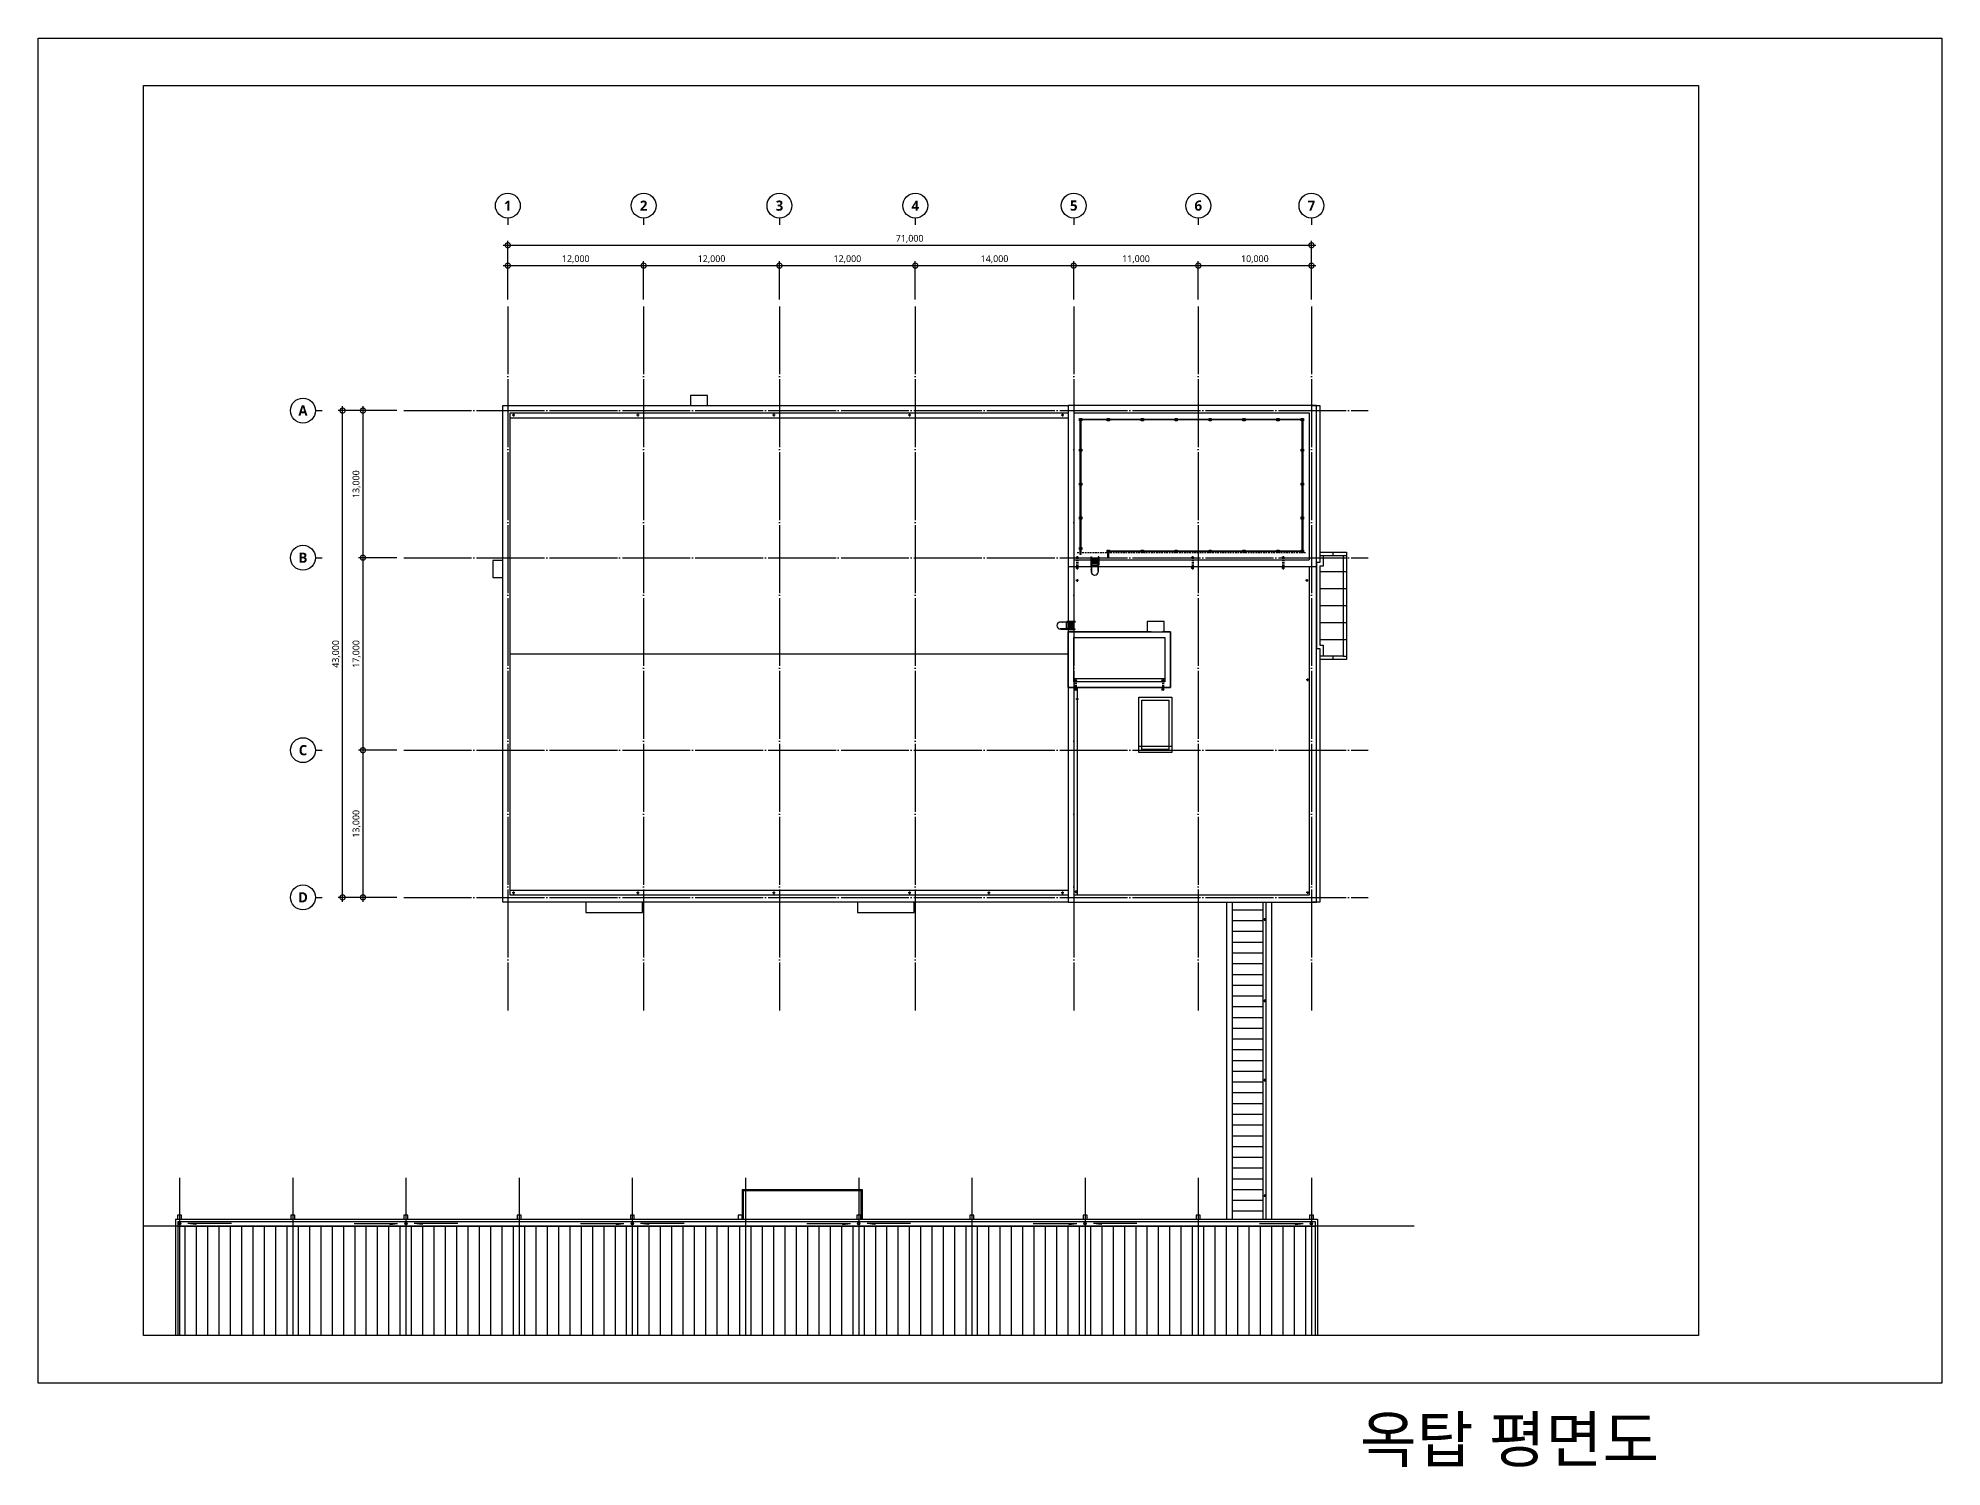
# Model space of a CAD drawing. Header units: millimetres. Extents: x -168200 to 672800, y -7409 to 118800.
# Drawn here: x 504600 to 672800, y -7409 to 118800 of the extents above; entities that cross this region are included whole.
import ezdxf
from ezdxf.enums import TextEntityAlignment as Align
from ezdxf.xclip import XClip

# ---------------------------------------------------------------- set-up
doc = ezdxf.new("R2010")
doc.units = ezdxf.units.MM
doc.header["$LTSCALE"] = 200
doc.header["$XCLIPFRAME"] = 0
for name, pattern in [('CEN', [62, 60, -1, 0, -1]), ('CEN-GAUN', [32.2, 30, -1, 0.2, -1]), ('CENTER', [50.8, 31.75, -6.35, 6.35, -6.35]), ('HIDD', [1.05, 0.6, -0.45]), ('HIDDEN', [0.375, 0.25, -0.125]), ('XR01-B21-EA-1-P$0$HID', [2.3, 1.5, -0.8])]:
    doc.linetypes.add(name, pattern=pattern)
doc.layers.get('DEFPOINTS').update_dxf_attribs({"color": 137})
for name, color, linetype in [('1 BA', 9, 'Continuous'), ('1 CEN', 15, 'CEN-GAUN'), ('WALL-D', 3, 'Continuous'), ('입면선', 252, 'Continuous'), ('중심선', 252, 'CENTER')]:
    doc.layers.add(name, color=color, linetype=linetype)
doc.styles.add('$0$스타일1', font='malgun.ttf')
doc.styles.get("Standard").update_dxf_attribs({"font": 'malgun.ttf'})
doc.styles.add('style2', font='', dxfattribs={"height": 30})
doc.styles.add('스타일2', font='malgunbd.ttf')
doc.styles.get('style2').set_extended_font_data('DotumChe')
doc.dimstyles.new('CJA', dxfattribs={"dimscale": 300, "dimtxt": 2.7, "dimasz": 1, "dimexe": 2, "dimexo": 3, "dimgap": 1, "dimtad": 1, "dimdec": 0, "dimzin": 1, "dimdsep": 46, "dimlunit": 6, "dimtxsty": '$0$스타일1', "dimblk": 'CJDOT', "dimcen": 0.09, "dimdle": 1, "dimclrd": 256, "dimclre": 256, "dimclrt": 3, "dimadec": 0, "dimazin": 0, "dimtfac": 1, "dimtdec": 0, "dimtix": 1, "dimtmove": 2, "dimatfit": 3, "dimldrblk": 'CJDOT', "dimfxl": 1, "dimtolj": 1, "dimtzin": 1, "dimarcsym": 0})
doc.dimstyles.new('ISO-25', dxfattribs={"dimtxt": 2.5, "dimasz": 2.5, "dimexe": 1.25, "dimexo": 0.625, "dimtad": 1, "dimtxsty": 'Standard', "dimcen": 2.5, "dimadec": 0, "dimazin": 0, "dimtfac": 1, "dimtmove": 0, "dimatfit": 3, "dimfxl": 1, "dimarcsym": 0})

msp = doc.modelspace()

# ---------------------------------------------------------------- texts
at = {"layer": '1 BA', "style": '스타일2'}
for s, p in [('1', (546100, 104000)), ('2', (558100, 104000)), ('3', (570100, 104000)), ('4', (582100, 104000)), ('5', (596100, 104000)), ('6', (607100, 104000)), ('7', (617100, 104000)), ('A', (528000, 85900)), ('B', (528000, 72900)), ('C', (528000, 55900)), ('D', (528000, 42900))]:
    msp.add_text(s, height=900, dxfattribs=at).set_placement(p, align=Align.MIDDLE)
at = {"layer": 'DEFPOINTS'}
msp.add_text('옥탑 평면도', height=4000, dxfattribs=at).set_placement((634599.2, -4983.1), align=Align.MIDDLE_CENTER)

# ---------------------------------------------------------------- blocks, each defined once
blk = doc.blocks.new('sheet-line')
at = {"layer": 'DEFPOINTS'}
blk.add_lwpolyline([(168200, -356400), (0, -356400), (0, -237600), (168200, -237600)], close=True, dxfattribs=at)
blk = doc.blocks.new('_DotSmall')
at = {"color": 0, "linetype": 'ByBlock', "const_width": 0.5}
blk.add_lwpolyline([(-0.0625, 0, 1), (0.0625, 0, 1)], format="xyb", close=True, dxfattribs=at)
blk = doc.blocks.new('*D38')
at = {"layer": '1 BA', "lineweight": -2, "transparency": 16777216}
for p, q in [((536300, 85900), (531100, 85900)), ((536300, 42900), (531100, 42900))]:
    blk.add_line(p, q, dxfattribs=at)
at = {"layer": '1 BA', "transparency": 16777216}
blk.add_line((531500, 42500), (531500, 86300), dxfattribs=at)
at = {"layer": 'DEFPOINTS', "color": 0, "transparency": 16777216}
for p in [(531500, 85900), (536900, 85900), (536900, 42900)]:
    blk.add_point(p, dxfattribs=at)
at = {"layer": '1 BA', "transparency": 16777216, "xscale": 900, "yscale": 900, "zscale": 900}
for p, rotation in [((531500, 85900), 90), ((531500, 42900), 270)]:
    blk.add_blockref('_DotSmall', p, dxfattribs=dict(at, rotation=rotation))
at = {"layer": '1 BA', "color": 0, "transparency": 16777216, "insert": (530940, 64400), "char_height": 600, "attachment_point": 5, "rotation": 90, "style": '$0$스타일1'}
blk.add_mtext('\\A1;43,000', dxfattribs=at)
blk = doc.blocks.new('CJDOT')
blk.add_line((-2, 0), (2, 0))
at = {"const_width": 0.5}
blk.add_lwpolyline([(-0.25, 0, 1), (0.25, 0, 1)], format="xyb", close=True, dxfattribs=at)
blk = doc.blocks.new('*D37')
at = {"layer": '1 BA', "lineweight": -2, "transparency": 16777216}
for p, q in [((536300, 85900), (532900, 85900)), ((536300, 72900), (532900, 72900))]:
    blk.add_line(p, q, dxfattribs=at)
at = {"layer": '1 BA', "transparency": 16777216}
blk.add_line((533300, 86300), (533300, 72500), dxfattribs=at)
at = {"layer": 'DEFPOINTS', "color": 0, "transparency": 16777216}
for p in [(536900, 85900), (533300, 72900), (536900, 72900)]:
    blk.add_point(p, dxfattribs=at)
at = {"layer": '1 BA', "transparency": 16777216, "xscale": 900, "yscale": 900, "zscale": 900}
for p, rotation in [((533300, 85900), 90), ((533300, 72900), 270)]:
    blk.add_blockref('_DotSmall', p, dxfattribs=dict(at, rotation=rotation))
at = {"layer": '1 BA', "color": 0, "transparency": 16777216, "insert": (532738, 79400), "char_height": 600, "attachment_point": 5, "rotation": 90, "style": '$0$스타일1'}
blk.add_mtext('\\A1;13,000', dxfattribs=at)
blk = doc.blocks.new('*D39')
at = {"layer": '1 BA', "lineweight": -2, "transparency": 16777216}
for p, q in [((536300, 72900), (532900, 72900)), ((536300, 55900), (532900, 55900))]:
    blk.add_line(p, q, dxfattribs=at)
at = {"layer": '1 BA', "transparency": 16777216}
blk.add_line((533300, 73300), (533300, 55500), dxfattribs=at)
at = {"layer": 'DEFPOINTS', "color": 0, "transparency": 16777216}
for p in [(536900, 72900), (533300, 55900), (536900, 55900)]:
    blk.add_point(p, dxfattribs=at)
at = {"layer": '1 BA', "transparency": 16777216, "xscale": 900, "yscale": 900, "zscale": 900}
for p, rotation in [((533300, 72900), 90), ((533300, 55900), 270)]:
    blk.add_blockref('_DotSmall', p, dxfattribs=dict(at, rotation=rotation))
at = {"layer": '1 BA', "color": 0, "transparency": 16777216, "insert": (532738, 64400), "char_height": 600, "attachment_point": 5, "rotation": 90, "style": '$0$스타일1'}
blk.add_mtext('\\A1;17,000', dxfattribs=at)
blk = doc.blocks.new('*D40')
at = {"layer": '1 BA', "lineweight": -2, "transparency": 16777216}
for p, q in [((536300, 55900), (532900, 55900)), ((536300, 42900), (532900, 42900))]:
    blk.add_line(p, q, dxfattribs=at)
at = {"layer": '1 BA', "transparency": 16777216}
blk.add_line((533300, 56300), (533300, 42500), dxfattribs=at)
at = {"layer": 'DEFPOINTS', "color": 0, "transparency": 16777216}
for p in [(536900, 55900), (533300, 42900), (536900, 42900)]:
    blk.add_point(p, dxfattribs=at)
at = {"layer": '1 BA', "transparency": 16777216, "xscale": 900, "yscale": 900, "zscale": 900}
for p, rotation in [((533300, 55900), 90), ((533300, 42900), 270)]:
    blk.add_blockref('_DotSmall', p, dxfattribs=dict(at, rotation=rotation))
at = {"layer": '1 BA', "color": 0, "transparency": 16777216, "insert": (532738, 49400), "char_height": 600, "attachment_point": 5, "rotation": 90, "style": '$0$스타일1'}
blk.add_mtext('\\A1;13,000', dxfattribs=at)
blk = doc.blocks.new('*D42')
at = {"layer": '1 BA', "transparency": 16777216}
blk.add_line((545700, 100500), (617500, 100500), dxfattribs=at)
at = {"layer": '1 BA', "lineweight": -2, "transparency": 16777216}
for p, q in [((546100, 95700), (546100, 100900)), ((617100, 95700), (617100, 100900))]:
    blk.add_line(p, q, dxfattribs=at)
at = {"layer": 'DEFPOINTS', "color": 0, "transparency": 16777216}
for p in [(617100, 100500), (546100, 95100), (617100, 95100)]:
    blk.add_point(p, dxfattribs=at)
at = {"layer": '1 BA', "transparency": 16777216, "xscale": 900, "yscale": 900, "zscale": 900, "rotation": 180}
blk.add_blockref('_DotSmall', (546100, 100500), dxfattribs=at)
at = {"layer": '1 BA', "transparency": 16777216, "xscale": 900, "yscale": 900, "zscale": 900}
blk.add_blockref('_DotSmall', (617100, 100500), dxfattribs=at)
at = {"layer": '1 BA', "color": 0, "transparency": 16777216, "insert": (581600, 101062), "char_height": 600, "attachment_point": 5, "style": '$0$스타일1'}
blk.add_mtext('\\A1;71,000', dxfattribs=at)
blk = doc.blocks.new('*D41')
at = {"layer": '1 BA', "transparency": 16777216}
blk.add_line((606700, 98700), (617500, 98700), dxfattribs=at)
at = {"layer": '1 BA', "lineweight": -2, "transparency": 16777216}
for p, q in [((607100, 95700), (607100, 99100)), ((617100, 95700), (617100, 99100))]:
    blk.add_line(p, q, dxfattribs=at)
at = {"layer": 'DEFPOINTS', "color": 0, "transparency": 16777216}
for p in [(617100, 98700), (607100, 95100), (617100, 95100)]:
    blk.add_point(p, dxfattribs=at)
at = {"layer": '1 BA', "transparency": 16777216, "xscale": 900, "yscale": 900, "zscale": 900, "rotation": 180}
blk.add_blockref('_DotSmall', (607100, 98700), dxfattribs=at)
at = {"layer": '1 BA', "transparency": 16777216, "xscale": 900, "yscale": 900, "zscale": 900}
blk.add_blockref('_DotSmall', (617100, 98700), dxfattribs=at)
at = {"layer": '1 BA', "color": 0, "transparency": 16777216, "insert": (612100, 99262), "char_height": 600, "attachment_point": 5, "style": '$0$스타일1'}
blk.add_mtext('\\A1;10,000', dxfattribs=at)
blk = doc.blocks.new('*D44')
at = {"layer": '1 BA', "transparency": 16777216}
blk.add_line((595700, 98700), (607500, 98700), dxfattribs=at)
at = {"layer": '1 BA', "lineweight": -2, "transparency": 16777216}
for p, q in [((596100, 95700), (596100, 99100)), ((607100, 95700), (607100, 99100))]:
    blk.add_line(p, q, dxfattribs=at)
at = {"layer": 'DEFPOINTS', "color": 0, "transparency": 16777216}
for p in [(607100, 98700), (596100, 95100), (607100, 95100)]:
    blk.add_point(p, dxfattribs=at)
at = {"layer": '1 BA', "transparency": 16777216, "xscale": 900, "yscale": 900, "zscale": 900, "rotation": 180}
blk.add_blockref('_DotSmall', (596100, 98700), dxfattribs=at)
at = {"layer": '1 BA', "transparency": 16777216, "xscale": 900, "yscale": 900, "zscale": 900}
blk.add_blockref('_DotSmall', (607100, 98700), dxfattribs=at)
at = {"layer": '1 BA', "color": 0, "transparency": 16777216, "insert": (601600, 99262), "char_height": 600, "attachment_point": 5, "style": '$0$스타일1'}
blk.add_mtext('\\A1;11,000', dxfattribs=at)
blk = doc.blocks.new('*D43')
at = {"layer": '1 BA', "transparency": 16777216}
blk.add_line((581700, 98700), (596500, 98700), dxfattribs=at)
at = {"layer": '1 BA', "lineweight": -2, "transparency": 16777216}
for p, q in [((582100, 95700), (582100, 99100)), ((596100, 95700), (596100, 99100))]:
    blk.add_line(p, q, dxfattribs=at)
at = {"layer": 'DEFPOINTS', "color": 0, "transparency": 16777216}
for p in [(596100, 98700), (582100, 95100), (596100, 95100)]:
    blk.add_point(p, dxfattribs=at)
at = {"layer": '1 BA', "transparency": 16777216, "xscale": 900, "yscale": 900, "zscale": 900, "rotation": 180}
blk.add_blockref('_DotSmall', (582100, 98700), dxfattribs=at)
at = {"layer": '1 BA', "transparency": 16777216, "xscale": 900, "yscale": 900, "zscale": 900}
blk.add_blockref('_DotSmall', (596100, 98700), dxfattribs=at)
at = {"layer": '1 BA', "color": 0, "transparency": 16777216, "insert": (589100, 99262), "char_height": 600, "attachment_point": 5, "style": '$0$스타일1'}
blk.add_mtext('\\A1;14,000', dxfattribs=at)
blk = doc.blocks.new('*D26')
at = {"layer": '1 BA', "transparency": 16777216}
blk.add_line((569700, 98700), (582500, 98700), dxfattribs=at)
at = {"layer": '1 BA', "lineweight": -2, "transparency": 16777216}
for p, q in [((570100, 95700), (570100, 99100)), ((582100, 95700), (582100, 99100))]:
    blk.add_line(p, q, dxfattribs=at)
at = {"layer": 'DEFPOINTS', "color": 0, "transparency": 16777216}
for p in [(582100, 98700), (570100, 95100), (582100, 95100)]:
    blk.add_point(p, dxfattribs=at)
at = {"layer": '1 BA', "transparency": 16777216, "xscale": 900, "yscale": 900, "zscale": 900, "rotation": 180}
blk.add_blockref('_DotSmall', (570100, 98700), dxfattribs=at)
at = {"layer": '1 BA', "transparency": 16777216, "xscale": 900, "yscale": 900, "zscale": 900}
blk.add_blockref('_DotSmall', (582100, 98700), dxfattribs=at)
at = {"layer": '1 BA', "color": 0, "transparency": 16777216, "insert": (576100, 99262), "char_height": 600, "attachment_point": 5, "style": '$0$스타일1'}
blk.add_mtext('\\A1;12,000', dxfattribs=at)
blk = doc.blocks.new('*D27')
at = {"layer": '1 BA', "transparency": 16777216}
blk.add_line((557700, 98700), (570500, 98700), dxfattribs=at)
at = {"layer": '1 BA', "lineweight": -2, "transparency": 16777216}
for p, q in [((558100, 95700), (558100, 99100)), ((570100, 95700), (570100, 99100))]:
    blk.add_line(p, q, dxfattribs=at)
at = {"layer": 'DEFPOINTS', "color": 0, "transparency": 16777216}
for p in [(570100, 98700), (558100, 95100), (570100, 95100)]:
    blk.add_point(p, dxfattribs=at)
at = {"layer": '1 BA', "transparency": 16777216, "xscale": 900, "yscale": 900, "zscale": 900, "rotation": 180}
blk.add_blockref('_DotSmall', (558100, 98700), dxfattribs=at)
at = {"layer": '1 BA', "transparency": 16777216, "xscale": 900, "yscale": 900, "zscale": 900}
blk.add_blockref('_DotSmall', (570100, 98700), dxfattribs=at)
at = {"layer": '1 BA', "color": 0, "transparency": 16777216, "insert": (564100, 99262), "char_height": 600, "attachment_point": 5, "style": '$0$스타일1'}
blk.add_mtext('\\A1;12,000', dxfattribs=at)
blk = doc.blocks.new('*D34')
at = {"layer": '1 BA', "transparency": 16777216}
blk.add_line((545700, 98700), (558500, 98700), dxfattribs=at)
at = {"layer": '1 BA', "lineweight": -2, "transparency": 16777216}
for p, q in [((546100, 95700), (546100, 99100)), ((558100, 95700), (558100, 99100))]:
    blk.add_line(p, q, dxfattribs=at)
at = {"layer": 'DEFPOINTS', "color": 0, "transparency": 16777216}
for p in [(558100, 98700), (546100, 95100), (558100, 95100)]:
    blk.add_point(p, dxfattribs=at)
at = {"layer": '1 BA', "transparency": 16777216, "xscale": 900, "yscale": 900, "zscale": 900, "rotation": 180}
blk.add_blockref('_DotSmall', (546100, 98700), dxfattribs=at)
at = {"layer": '1 BA', "transparency": 16777216, "xscale": 900, "yscale": 900, "zscale": 900}
blk.add_blockref('_DotSmall', (558100, 98700), dxfattribs=at)
at = {"layer": '1 BA', "color": 0, "transparency": 16777216, "insert": (552100, 99262), "char_height": 600, "attachment_point": 5, "style": '$0$스타일1'}
blk.add_mtext('\\A1;12,000', dxfattribs=at)
blk = doc.blocks.new('I-Center 지붕 평면도')
at = {"layer": '입면선', "ltscale": 200}
for p, q in [((-50300, 3200), (-50300, 570)), ((-50300, 3200), (-39700, 3200)), ((-50200, 3100), (-50200, 570)), ((-50200, 3100), (-39800, 3100)), ((-39800, 3100), (-39800, 570)), ((-39700, 3200), (-39700, 570)), ((-100350, 570), (-100350, -60700)), ((-100350, 570), (540, 570)), ((-100150, 370), (340, 370)), ((-100150, 370), (-100150, -60500)), ((-95418, 205), (-99264, 205)), ((-98572, 105), (-99264, 205)), ((-98572, 205), (-98572, 105)), ((-84582, 205), (-80736, 205)), ((-81428, 205), (-81428, 105)), ((-81428, 105), (-80736, 205)), ((-75418, 205), (-79264, 205)), ((-78572, 105), (-79264, 205)), ((-78572, 205), (-78572, 105)), ((-64582, 205), (-60736, 205)), ((-61428, 205), (-61428, 105)), ((-61428, 105), (-60736, 205)), ((-55418, 205), (-59264, 205)), ((-58572, 105), (-59264, 205)), ((-58572, 205), (-58572, 105)), ((-44582, 205), (-40736, 205)), ((-41428, 205), (-41428, 105)), ((-41428, 105), (-40736, 205)), ((-35418, 205), (-39264, 205)), ((-38572, 105), (-39264, 205)), ((-38572, 205), (-38572, 105)), ((-24582, 205), (-20736, 205)), ((-21428, 205), (-21428, 105)), ((-21428, 105), (-20736, 205)), ((-15418, 205), (-19264, 205)), ((-18572, 105), (-19264, 205)), ((-18572, 205), (-18572, 105)), ((-4582, 205), (-736, 205)), ((-1428, 205), (-1428, 105)), ((-1428, 105), (-736, 205)), ((340, 370), (340, -60500)), ((540, 570), (540, -60700)), ((-100150, -30), (340, -30)), ((-100150, -29700), (340, -29700)), ((-100150, -30300), (340, -30300)), ((-100150, -60100), (340, -60100)), ((-100150, -60500), (340, -60500)), ((-98572, -60235), (-99264, -60335)), ((-95418, -60335), (-99264, -60335)), ((-98572, -60335), (-98572, -60235)), ((-84582, -60335), (-80736, -60335)), ((-81428, -60335), (-81428, -60235)), ((-81428, -60235), (-80736, -60335)), ((-78572, -60235), (-79264, -60335)), ((-75418, -60335), (-79264, -60335)), ((-78572, -60335), (-78572, -60235)), ((-64582, -60335), (-60736, -60335)), ((-61428, -60335), (-61428, -60235)), ((-61428, -60235), (-60736, -60335)), ((-58572, -60235), (-59264, -60335)), ((-55418, -60335), (-59264, -60335)), ((-58572, -60335), (-58572, -60235)), ((-44582, -60335), (-40736, -60335)), ((-41428, -60335), (-41428, -60235)), ((-41428, -60235), (-40736, -60335)), ((-38572, -60235), (-39264, -60335)), ((-35418, -60335), (-39264, -60335)), ((-38572, -60335), (-38572, -60235)), ((-24582, -60335), (-20736, -60335)), ((-21428, -60335), (-21428, -60235)), ((-21428, -60235), (-20736, -60335)), ((-18572, -60235), (-19264, -60335)), ((-15418, -60335), (-19264, -60335)), ((-18572, -60335), (-18572, -60235)), ((-4582, -60335), (-736, -60335)), ((-1428, -60335), (-1428, -60235)), ((-1428, -60235), (-736, -60335)), ((-100350, -60700), (540, -60700))]:
    blk.add_line(p, q, dxfattribs=at)
at = {"layer": '입면선', "ltscale": 20}
for p, q in [((-99500, -29700), (-99500, -30)), ((-98500, -15000), (-98500, -30)), ((-97500, -130), (-97500, -30)), ((-97500, -15000), (-97500, -130)), ((-96500, -130), (-96500, -30)), ((-96500, -15000), (-96500, -130)), ((-95500, -130), (-95500, -30)), ((-95500, -15000), (-95500, -130)), ((-94500, -130), (-94500, -30)), ((-94500, -15000), (-94500, -130)), ((-93500, -130), (-93500, -30)), ((-93500, -15000), (-93500, -130)), ((-92500, -130), (-92500, -30)), ((-92500, -15000), (-92500, -130)), ((-91500, -130), (-91500, -30)), ((-91500, -15000), (-91500, -130)), ((-90500, -130), (-90500, -30)), ((-90500, -15000), (-90500, -130)), ((-89500, -130), (-89500, -30)), ((-89500, -15000), (-89500, -130)), ((-88500, -130), (-88500, -30)), ((-88500, -15000), (-88500, -130)), ((-87500, -130), (-87500, -30)), ((-87500, -15000), (-87500, -130)), ((-86500, -130), (-86500, -30)), ((-86500, -15000), (-86500, -130)), ((-85500, -130), (-85500, -30)), ((-85500, -15000), (-85500, -130)), ((-84500, -130), (-84500, -30)), ((-84500, -15000), (-84500, -130)), ((-83500, -130), (-83500, -30)), ((-83500, -15000), (-83500, -130)), ((-82500, -130), (-82500, -30)), ((-82500, -15000), (-82500, -130)), ((-81500, -130), (-81500, -30)), ((-81500, -15000), (-81500, -130)), ((-80500, -130), (-80500, -30)), ((-80500, -15000), (-80500, -130)), ((-79500, -130), (-79500, -30)), ((-79500, -15000), (-79500, -130)), ((-78500, -130), (-78500, -30)), ((-78500, -15000), (-78500, -130)), ((-77500, -130), (-77500, -30)), ((-77500, -29700), (-77500, -130)), ((-76500, -130), (-76500, -30)), ((-76500, -29700), (-76500, -130)), ((-75500, -130), (-75500, -30)), ((-75500, -29700), (-75500, -130)), ((-74500, -130), (-74500, -30)), ((-74500, -15000), (-74500, -130)), ((-73500, -130), (-73500, -30)), ((-73500, -15000), (-73500, -130)), ((-72500, -130), (-72500, -30)), ((-72500, -15000), (-72500, -130)), ((-71500, -130), (-71500, -30)), ((-71500, -15000), (-71500, -130)), ((-70500, -130), (-70500, -30)), ((-70500, -15000), (-70500, -130)), ((-69500, -130), (-69500, -30)), ((-69500, -15000), (-69500, -130)), ((-68500, -130), (-68500, -30)), ((-68500, -15000), (-68500, -130)), ((-67500, -130), (-67500, -30)), ((-67500, -15000), (-67500, -130)), ((-66500, -130), (-66500, -30)), ((-66500, -15000), (-66500, -130)), ((-65500, -130), (-65500, -30)), ((-65500, -15000), (-65500, -130)), ((-64500, -130), (-64500, -30)), ((-64500, -15000), (-64500, -130)), ((-63500, -130), (-63500, -30)), ((-63500, -15000), (-63500, -130)), ((-62500, -130), (-62500, -30)), ((-62500, -15000), (-62500, -130)), ((-61500, -130), (-61500, -30)), ((-61500, -15000), (-61500, -130)), ((-60500, -130), (-60500, -30)), ((-60500, -15000), (-60500, -130)), ((-59500, -130), (-59500, -30)), ((-59500, -15000), (-59500, -130)), ((-58500, -130), (-58500, -30)), ((-58500, -15000), (-58500, -130)), ((-57500, -130), (-57500, -30)), ((-57500, -15000), (-57500, -130)), ((-56500, -130), (-56500, -30)), ((-56500, -15000), (-56500, -130)), ((-55500, -130), (-55500, -30)), ((-55500, -15000), (-55500, -130)), ((-54500, -130), (-54500, -30)), ((-54500, -15000), (-54500, -130)), ((-53500, -130), (-53500, -30)), ((-53500, -15000), (-53500, -130)), ((-52500, -130), (-52500, -30)), ((-52500, -15000), (-52500, -130)), ((-51500, -130), (-51500, -30)), ((-51500, -15000), (-51500, -130)), ((-50500, -130), (-50500, -30)), ((-50500, -15000), (-50500, -130)), ((-49500, -130), (-49500, -30)), ((-49500, -15000), (-49500, -130)), ((-48500, -130), (-48500, -30)), ((-48500, -15000), (-48500, -130)), ((-47500, -130), (-47500, -30)), ((-47500, -15000), (-47500, -130)), ((-46500, -130), (-46500, -30)), ((-46500, -15000), (-46500, -130)), ((-45500, -130), (-45500, -30)), ((-45500, -15000), (-45500, -130)), ((-44500, -130), (-44500, -30)), ((-44500, -15000), (-44500, -130)), ((-43500, -130), (-43500, -30)), ((-43500, -15000), (-43500, -130)), ((-42500, -130), (-42500, -30)), ((-42500, -15000), (-42500, -130)), ((-41500, -130), (-41500, -30)), ((-41500, -15000), (-41500, -130)), ((-40500, -130), (-40500, -30)), ((-40500, -15000), (-40500, -130)), ((-39500, -130), (-39500, -30)), ((-39500, -15000), (-39500, -130)), ((-38500, -130), (-38500, -30)), ((-38500, -15000), (-38500, -130)), ((-37500, -130), (-37500, -30)), ((-37500, -15000), (-37500, -130)), ((-36500, -130), (-36500, -30)), ((-36500, -15000), (-36500, -130)), ((-35500, -130), (-35500, -30)), ((-35500, -15000), (-35500, -130)), ((-34500, -130), (-34500, -30)), ((-34500, -15000), (-34500, -130)), ((-33500, -130), (-33500, -30)), ((-33500, -15000), (-33500, -130)), ((-32500, -130), (-32500, -30)), ((-32500, -15000), (-32500, -130)), ((-31500, -130), (-31500, -30)), ((-31500, -15000), (-31500, -130)), ((-30500, -130), (-30500, -30)), ((-30500, -15000), (-30500, -130)), ((-29500, -130), (-29500, -30)), ((-29500, -15000), (-29500, -130)), ((-28500, -130), (-28500, -30)), ((-28500, -15000), (-28500, -130)), ((-27500, -130), (-27500, -30)), ((-27500, -15000), (-27500, -130)), ((-26500, -130), (-26500, -30)), ((-26500, -15000), (-26500, -130)), ((-25500, -130), (-25500, -30)), ((-25500, -15000), (-25500, -130)), ((-24500, -130), (-24500, -30)), ((-24500, -15000), (-24500, -130)), ((-23500, -130), (-23500, -30)), ((-23500, -29700), (-23500, -130)), ((-22500, -130), (-22500, -30)), ((-22500, -29700), (-22500, -130)), ((-21500, -130), (-21500, -30)), ((-21500, -15000), (-21500, -130)), ((-20500, -130), (-20500, -30)), ((-20500, -15000), (-20500, -130)), ((-19500, -130), (-19500, -30)), ((-19500, -15000), (-19500, -130)), ((-18500, -130), (-18500, -30)), ((-18500, -15000), (-18500, -130)), ((-17500, -130), (-17500, -30)), ((-17500, -15000), (-17500, -130)), ((-16500, -130), (-16500, -30)), ((-16500, -15000), (-16500, -130)), ((-15500, -130), (-15500, -30)), ((-15500, -15000), (-15500, -130)), ((-14500, -130), (-14500, -30)), ((-14500, -15000), (-14500, -130)), ((-13500, -130), (-13500, -30)), ((-13500, -15000), (-13500, -130)), ((-12500, -130), (-12500, -30)), ((-12500, -15000), (-12500, -130)), ((-11500, -130), (-11500, -30)), ((-11500, -15000), (-11500, -130)), ((-10500, -130), (-10500, -30)), ((-10500, -15000), (-10500, -130)), ((-9500, -130), (-9500, -30)), ((-9500, -15000), (-9500, -130)), ((-8500, -130), (-8500, -30)), ((-8500, -15000), (-8500, -130)), ((-7500, -130), (-7500, -30)), ((-7500, -15000), (-7500, -130)), ((-6500, -130), (-6500, -30)), ((-6500, -15000), (-6500, -130)), ((-5500, -130), (-5500, -30)), ((-5500, -15000), (-5500, -130)), ((-4500, -130), (-4500, -30)), ((-4500, -15000), (-4500, -130)), ((-3500, -130), (-3500, -30)), ((-3500, -15000), (-3500, -130)), ((-2500, -130), (-2500, -30)), ((-2500, -15000), (-2500, -130)), ((-1500, -130), (-1500, -30)), ((-1500, -15000), (-1500, -130)), ((-500, -130), (-500, -30)), ((-500, -15000), (-500, -130)), ((-98500, -29700), (-98500, -15000)), ((-97500, -29700), (-97500, -15000)), ((-96500, -29700), (-96500, -15000)), ((-95500, -29700), (-95500, -15000)), ((-94500, -29700), (-94500, -15000)), ((-93500, -29700), (-93500, -15000)), ((-92500, -29700), (-92500, -15000)), ((-91500, -29700), (-91500, -15000)), ((-90500, -29700), (-90500, -15000)), ((-89500, -29700), (-89500, -15000)), ((-88500, -29700), (-88500, -15000)), ((-87500, -29700), (-87500, -15000)), ((-86500, -29700), (-86500, -15000)), ((-85500, -29700), (-85500, -15000)), ((-84500, -29700), (-84500, -15000)), ((-83500, -29700), (-83500, -15000)), ((-82500, -29700), (-82500, -15000)), ((-81500, -29700), (-81500, -15000)), ((-80500, -29700), (-80500, -15000)), ((-79500, -29700), (-79500, -15000)), ((-78500, -29700), (-78500, -15000)), ((-74500, -29700), (-74500, -15000)), ((-73500, -29700), (-73500, -15000)), ((-72500, -29700), (-72500, -15000)), ((-71500, -29700), (-71500, -15000)), ((-70500, -29700), (-70500, -15000)), ((-69500, -29700), (-69500, -15000)), ((-68500, -29700), (-68500, -15000)), ((-67500, -29700), (-67500, -15000)), ((-66500, -29700), (-66500, -15000)), ((-65500, -29700), (-65500, -15000)), ((-64500, -29700), (-64500, -15000)), ((-63500, -29700), (-63500, -15000)), ((-62500, -29700), (-62500, -15000)), ((-61500, -29700), (-61500, -15000)), ((-60500, -29700), (-60500, -15000)), ((-59500, -29700), (-59500, -15000)), ((-58500, -29700), (-58500, -15000)), ((-57500, -29700), (-57500, -15000)), ((-56500, -29700), (-56500, -15000)), ((-55500, -29700), (-55500, -15000)), ((-54500, -29700), (-54500, -15000)), ((-53500, -29700), (-53500, -15000)), ((-52500, -29700), (-52500, -15000)), ((-51500, -29700), (-51500, -15000)), ((-50500, -29700), (-50500, -15000)), ((-49500, -29700), (-49500, -15000)), ((-48500, -29700), (-48500, -15000)), ((-47500, -19602), (-47500, -15000)), ((-46500, -19602), (-46500, -15000)), ((-45500, -19602), (-45500, -15000)), ((-44500, -19602), (-44500, -15000)), ((-43500, -19602), (-43500, -15000)), ((-42500, -19602), (-42500, -15000)), ((-41500, -19602), (-41500, -15000)), ((-40500, -19602), (-40500, -15000)), ((-39500, -19602), (-39500, -15000)), ((-38500, -19602), (-38500, -15000)), ((-37500, -19602), (-37500, -15000)), ((-36500, -19602), (-36500, -15000)), ((-35500, -19602), (-35500, -15000)), ((-34500, -29700), (-34500, -15000)), ((-33500, -29700), (-33500, -15000)), ((-32500, -29700), (-32500, -15000)), ((-31500, -29700), (-31500, -15000)), ((-30500, -29700), (-30500, -15000)), ((-29500, -29700), (-29500, -15000)), ((-28500, -29700), (-28500, -15000)), ((-27500, -29700), (-27500, -15000)), ((-26500, -29700), (-26500, -15000)), ((-25500, -29700), (-25500, -15000)), ((-24500, -29700), (-24500, -15000)), ((-21500, -29700), (-21500, -15000)), ((-20500, -29700), (-20500, -15000)), ((-19500, -29700), (-19500, -15000)), ((-18500, -29700), (-18500, -15000)), ((-17500, -29700), (-17500, -15000)), ((-16500, -29700), (-16500, -15000)), ((-15500, -29700), (-15500, -15000)), ((-14500, -29700), (-14500, -15000)), ((-13500, -29700), (-13500, -15000)), ((-12500, -29700), (-12500, -15000)), ((-11500, -29700), (-11500, -15000)), ((-10500, -29700), (-10500, -15000)), ((-9500, -29700), (-9500, -15000)), ((-8500, -29700), (-8500, -15000)), ((-7500, -29700), (-7500, -15000)), ((-6500, -29700), (-6500, -15000)), ((-5500, -29700), (-5500, -15000)), ((-4500, -29700), (-4500, -15000)), ((-3500, -29700), (-3500, -15000)), ((-2500, -29700), (-2500, -15000)), ((-1500, -29700), (-1500, -15000)), ((-500, -29700), (-500, -15000)), ((-47500, -29700), (-47500, -21322)), ((-46500, -29700), (-46500, -21322)), ((-45500, -29700), (-45500, -21322)), ((-44500, -29700), (-44500, -21322)), ((-43500, -29700), (-43500, -21322)), ((-42500, -29700), (-42500, -21322)), ((-41500, -29700), (-41500, -21322)), ((-40500, -29700), (-40500, -21322)), ((-39500, -29700), (-39500, -21322)), ((-38500, -29700), (-38500, -21322)), ((-37500, -29700), (-37500, -21322)), ((-36500, -29700), (-36500, -21322)), ((-35500, -29700), (-35500, -21322)), ((-99500, -60100), (-99500, -30300)), ((-98500, -45000), (-98500, -30300)), ((-97500, -45000), (-97500, -30300)), ((-96500, -45000), (-96500, -30300)), ((-95500, -45000), (-95500, -30300)), ((-94500, -45000), (-94500, -30300)), ((-93500, -45000), (-93500, -30300)), ((-92500, -45000), (-92500, -30300)), ((-91500, -45000), (-91500, -30300)), ((-90500, -45000), (-90500, -30300)), ((-89500, -45000), (-89500, -30300)), ((-88500, -45000), (-88500, -30300)), ((-87500, -45000), (-87500, -30300)), ((-86500, -45000), (-86500, -30300)), ((-85500, -45000), (-85500, -30300)), ((-84500, -45000), (-84500, -30300)), ((-83500, -45000), (-83500, -30300)), ((-82500, -45000), (-82500, -30300)), ((-81500, -45000), (-81500, -30300)), ((-80500, -45000), (-80500, -30300)), ((-79500, -45000), (-79500, -30300)), ((-78500, -45000), (-78500, -30300)), ((-77500, -39756), (-77500, -30300)), ((-76500, -39756), (-76500, -30300)), ((-75500, -45000), (-75500, -30300)), ((-74500, -45000), (-74500, -30300)), ((-73500, -45000), (-73500, -30300)), ((-72500, -45000), (-72500, -30300)), ((-71500, -45000), (-71500, -30300)), ((-70500, -45000), (-70500, -30300)), ((-69500, -45000), (-69500, -30300)), ((-68500, -45000), (-68500, -30300)), ((-67500, -45000), (-67500, -30300)), ((-66500, -45000), (-66500, -30300)), ((-65500, -45000), (-65500, -30300)), ((-64500, -45000), (-64500, -30300)), ((-63500, -45000), (-63500, -30300)), ((-62500, -45000), (-62500, -30300)), ((-61500, -45000), (-61500, -30300)), ((-60500, -45000), (-60500, -30300)), ((-59500, -45000), (-59500, -30300)), ((-58500, -45000), (-58500, -30300)), ((-57500, -45000), (-57500, -30300)), ((-56500, -45000), (-56500, -30300)), ((-55500, -45000), (-55500, -30300)), ((-54500, -45000), (-54500, -30300)), ((-53500, -45000), (-53500, -30300)), ((-52500, -33741), (-52500, -30300)), ((-51500, -33741), (-51500, -30300)), ((-50500, -33741), (-50500, -30300)), ((-49500, -33741), (-49500, -30300)), ((-48500, -33741), (-48500, -30300)), ((-47500, -33741), (-47500, -30300)), ((-46500, -33741), (-46500, -30300)), ((-45500, -33741), (-45500, -30300)), ((-44500, -33741), (-44500, -30300)), ((-43500, -33741), (-43500, -30300)), ((-42500, -33741), (-42500, -30300)), ((-41500, -33741), (-41500, -30300)), ((-40500, -33741), (-40500, -30300)), ((-39500, -45000), (-39500, -30300)), ((-38500, -45000), (-38500, -30300)), ((-37500, -45000), (-37500, -30300)), ((-36500, -45000), (-36500, -30300)), ((-35500, -45000), (-35500, -30300)), ((-34500, -45000), (-34500, -30300)), ((-33500, -45000), (-33500, -30300)), ((-32500, -45000), (-32500, -30300)), ((-31500, -45000), (-31500, -30300)), ((-30500, -45000), (-30500, -30300)), ((-29500, -45000), (-29500, -30300)), ((-28500, -45000), (-28500, -30300)), ((-27500, -45000), (-27500, -30300)), ((-26500, -45000), (-26500, -30300)), ((-25500, -45000), (-25500, -30300)), ((-24500, -45000), (-24500, -30300)), ((-23500, -39756), (-23500, -30300)), ((-22500, -45000), (-22500, -30300)), ((-21500, -45000), (-21500, -30300)), ((-20500, -45000), (-20500, -30300)), ((-19500, -45000), (-19500, -30300)), ((-18500, -45000), (-18500, -30300)), ((-17500, -45000), (-17500, -30300)), ((-16500, -45000), (-16500, -30300)), ((-15500, -45000), (-15500, -30300)), ((-14500, -45000), (-14500, -30300)), ((-13500, -45000), (-13500, -30300)), ((-12500, -45000), (-12500, -30300)), ((-11500, -45000), (-11500, -30300)), ((-10500, -45000), (-10500, -30300)), ((-9500, -45000), (-9500, -30300)), ((-8500, -45000), (-8500, -30300)), ((-7500, -45000), (-7500, -30300)), ((-6500, -45000), (-6500, -30300)), ((-5500, -45000), (-5500, -30300)), ((-4500, -45000), (-4500, -30300)), ((-3500, -45000), (-3500, -30300)), ((-2500, -45000), (-2500, -30300)), ((-1500, -45000), (-1500, -30300)), ((-500, -45000), (-500, -30300)), ((-52500, -45000), (-52500, -36362)), ((-51500, -45000), (-51500, -36362)), ((-50500, -45000), (-50500, -36362)), ((-49500, -45000), (-49500, -36362)), ((-48500, -45000), (-48500, -36362)), ((-47500, -45000), (-47500, -36362)), ((-46500, -45000), (-46500, -36362)), ((-45500, -45000), (-45500, -36362)), ((-44500, -45000), (-44500, -36362)), ((-43500, -45000), (-43500, -36362)), ((-42500, -45000), (-42500, -36362)), ((-41500, -45000), (-41500, -36362)), ((-40500, -45000), (-40500, -36362)), ((-75991, -39974), (-75991, -51907)), ((-22548, -39974), (-22548, -51907)), ((-98500, -60000), (-98500, -45000)), ((-97500, -60000), (-97500, -45000)), ((-96500, -60000), (-96500, -45000)), ((-95500, -60000), (-95500, -45000)), ((-94500, -60000), (-94500, -45000)), ((-93500, -60000), (-93500, -45000)), ((-92500, -60000), (-92500, -45000)), ((-91500, -60000), (-91500, -45000)), ((-90500, -60000), (-90500, -45000)), ((-89500, -60000), (-89500, -45000)), ((-88500, -60000), (-88500, -45000)), ((-87500, -60000), (-87500, -45000)), ((-86500, -60000), (-86500, -45000)), ((-85500, -60000), (-85500, -45000)), ((-84500, -60000), (-84500, -45000)), ((-83500, -60000), (-83500, -45000)), ((-82500, -60000), (-82500, -45000)), ((-81500, -60000), (-81500, -45000)), ((-80500, -60000), (-80500, -45000)), ((-79500, -60000), (-79500, -45000)), ((-78500, -60000), (-78500, -45000)), ((-75500, -50907), (-75500, -45000)), ((-74500, -60000), (-74500, -45000)), ((-73500, -60000), (-73500, -45000)), ((-72500, -60000), (-72500, -45000)), ((-71500, -60000), (-71500, -45000)), ((-70500, -60000), (-70500, -45000)), ((-69500, -60000), (-69500, -45000)), ((-68500, -60000), (-68500, -45000)), ((-67500, -60000), (-67500, -45000)), ((-66500, -60000), (-66500, -45000)), ((-65500, -60000), (-65500, -45000)), ((-64500, -60000), (-64500, -45000)), ((-63500, -60000), (-63500, -45000)), ((-62500, -60000), (-62500, -45000)), ((-61500, -60000), (-61500, -45000)), ((-60500, -60000), (-60500, -45000)), ((-59500, -60000), (-59500, -45000)), ((-58500, -60000), (-58500, -45000)), ((-57500, -60000), (-57500, -45000)), ((-56500, -60000), (-56500, -45000)), ((-55500, -60000), (-55500, -45000)), ((-54500, -60000), (-54500, -45000)), ((-53500, -60000), (-53500, -45000)), ((-52500, -60000), (-52500, -45000)), ((-51500, -60000), (-51500, -45000)), ((-50500, -60000), (-50500, -45000)), ((-49500, -60000), (-49500, -45000)), ((-48500, -60000), (-48500, -45000)), ((-47500, -60000), (-47500, -45000)), ((-46500, -60000), (-46500, -45000)), ((-45500, -60000), (-45500, -45000)), ((-44500, -60000), (-44500, -45000)), ((-43500, -60000), (-43500, -45000)), ((-42500, -60000), (-42500, -45000)), ((-41500, -60000), (-41500, -45000)), ((-40500, -60000), (-40500, -45000)), ((-39500, -60000), (-39500, -45000)), ((-38500, -60000), (-38500, -45000)), ((-37500, -60000), (-37500, -45000)), ((-36500, -60000), (-36500, -45000)), ((-35500, -60000), (-35500, -45000)), ((-34500, -60000), (-34500, -45000)), ((-33500, -60000), (-33500, -45000)), ((-32500, -60000), (-32500, -45000)), ((-31500, -60000), (-31500, -45000)), ((-30500, -60000), (-30500, -45000)), ((-29500, -60000), (-29500, -45000)), ((-28500, -60000), (-28500, -45000)), ((-27500, -60000), (-27500, -45000)), ((-26500, -60000), (-26500, -45000)), ((-25500, -60000), (-25500, -45000)), ((-24500, -60000), (-24500, -45000)), ((-22500, -50907), (-22500, -45000)), ((-21500, -60000), (-21500, -45000)), ((-20500, -60000), (-20500, -45000)), ((-19500, -60000), (-19500, -45000)), ((-18500, -60000), (-18500, -45000)), ((-17500, -60000), (-17500, -45000)), ((-16500, -60000), (-16500, -45000)), ((-15500, -60000), (-15500, -45000)), ((-14500, -60000), (-14500, -45000)), ((-13500, -60000), (-13500, -45000)), ((-12500, -60000), (-12500, -45000)), ((-11500, -60000), (-11500, -45000)), ((-10500, -60000), (-10500, -45000)), ((-9500, -60000), (-9500, -45000)), ((-8500, -60000), (-8500, -45000)), ((-7500, -60000), (-7500, -45000)), ((-6500, -60000), (-6500, -45000)), ((-5500, -60000), (-5500, -45000)), ((-4500, -60000), (-4500, -45000)), ((-3500, -60000), (-3500, -45000)), ((-2500, -60000), (-2500, -45000)), ((-1500, -60000), (-1500, -45000)), ((-500, -60000), (-500, -45000)), ((-77500, -60000), (-77500, -49695)), ((-76500, -60000), (-76500, -49695)), ((-23500, -60000), (-23500, -49695)), ((-75991, -50907), (-76491, -50907)), ((-75991, -51907), (-76491, -50907)), ((-75991, -50907), (-75491, -50907)), ((-75491, -50907), (-75991, -51907)), ((-75500, -60000), (-75500, -50925)), ((-22548, -50907), (-23048, -50907)), ((-22548, -51907), (-23048, -50907)), ((-22548, -50907), (-22048, -50907)), ((-22048, -50907), (-22548, -51907)), ((-22500, -60000), (-22500, -51811)), ((-98500, -60100), (-98500, -60000)), ((-97500, -60100), (-97500, -60000)), ((-96500, -60100), (-96500, -60000)), ((-95500, -60100), (-95500, -60000)), ((-94500, -60100), (-94500, -60000)), ((-93500, -60100), (-93500, -60000)), ((-92500, -60100), (-92500, -60000)), ((-91500, -60100), (-91500, -60000)), ((-90500, -60100), (-90500, -60000)), ((-89500, -60100), (-89500, -60000)), ((-88500, -60100), (-88500, -60000)), ((-87500, -60100), (-87500, -60000)), ((-86500, -60100), (-86500, -60000)), ((-85500, -60100), (-85500, -60000)), ((-84500, -60100), (-84500, -60000)), ((-83500, -60100), (-83500, -60000)), ((-82500, -60100), (-82500, -60000)), ((-81500, -60100), (-81500, -60000)), ((-80500, -60100), (-80500, -60000)), ((-79500, -60100), (-79500, -60000)), ((-78500, -60100), (-78500, -60000)), ((-77500, -60100), (-77500, -60000)), ((-76500, -60100), (-76500, -60000)), ((-75500, -60100), (-75500, -60000)), ((-74500, -60100), (-74500, -60000)), ((-73500, -60100), (-73500, -60000)), ((-72500, -60100), (-72500, -60000)), ((-71500, -60100), (-71500, -60000)), ((-70500, -60100), (-70500, -60000)), ((-69500, -60100), (-69500, -60000)), ((-68500, -60100), (-68500, -60000)), ((-67500, -60100), (-67500, -60000)), ((-66500, -60100), (-66500, -60000)), ((-65500, -60100), (-65500, -60000)), ((-64500, -60100), (-64500, -60000)), ((-63500, -60100), (-63500, -60000)), ((-62500, -60100), (-62500, -60000)), ((-61500, -60100), (-61500, -60000)), ((-60500, -60100), (-60500, -60000)), ((-59500, -60100), (-59500, -60000)), ((-58500, -60100), (-58500, -60000)), ((-57500, -60100), (-57500, -60000)), ((-56500, -60100), (-56500, -60000)), ((-55500, -60100), (-55500, -60000)), ((-54500, -60100), (-54500, -60000)), ((-53500, -60100), (-53500, -60000)), ((-52500, -60100), (-52500, -60000)), ((-51500, -60100), (-51500, -60000)), ((-50500, -60100), (-50500, -60000)), ((-49500, -60100), (-49500, -60000)), ((-48500, -60100), (-48500, -60000)), ((-47500, -60100), (-47500, -60000)), ((-46500, -60100), (-46500, -60000)), ((-45500, -60100), (-45500, -60000)), ((-44500, -60100), (-44500, -60000)), ((-43500, -60100), (-43500, -60000)), ((-42500, -60100), (-42500, -60000)), ((-41500, -60100), (-41500, -60000)), ((-40500, -60100), (-40500, -60000)), ((-39500, -60100), (-39500, -60000)), ((-38500, -60100), (-38500, -60000)), ((-37500, -60100), (-37500, -60000)), ((-36500, -60100), (-36500, -60000)), ((-35500, -60100), (-35500, -60000)), ((-34500, -60100), (-34500, -60000)), ((-33500, -60100), (-33500, -60000)), ((-32500, -60100), (-32500, -60000)), ((-31500, -60100), (-31500, -60000)), ((-30500, -60100), (-30500, -60000)), ((-29500, -60100), (-29500, -60000)), ((-28500, -60100), (-28500, -60000)), ((-27500, -60100), (-27500, -60000)), ((-26500, -60100), (-26500, -60000)), ((-25500, -60100), (-25500, -60000)), ((-24500, -60100), (-24500, -60000)), ((-23500, -60100), (-23500, -60000)), ((-22500, -60100), (-22500, -60000)), ((-21500, -60100), (-21500, -60000)), ((-20500, -60100), (-20500, -60000)), ((-19500, -60100), (-19500, -60000)), ((-18500, -60100), (-18500, -60000)), ((-17500, -60100), (-17500, -60000)), ((-16500, -60100), (-16500, -60000)), ((-15500, -60100), (-15500, -60000)), ((-14500, -60100), (-14500, -60000)), ((-13500, -60100), (-13500, -60000)), ((-12500, -60100), (-12500, -60000)), ((-11500, -60100), (-11500, -60000)), ((-10500, -60100), (-10500, -60000)), ((-9500, -60100), (-9500, -60000)), ((-8500, -60100), (-8500, -60000)), ((-7500, -60100), (-7500, -60000)), ((-6500, -60100), (-6500, -60000)), ((-5500, -60100), (-5500, -60000)), ((-4500, -60100), (-4500, -60000)), ((-3500, -60100), (-3500, -60000)), ((-2500, -60100), (-2500, -60000)), ((-1500, -60100), (-1500, -60000)), ((-500, -60100), (-500, -60000))]:
    blk.add_line(p, q, dxfattribs=at)
at = {"layer": '입면선', "ltscale": 200}
for points in [[(-100175, 570), (-99825, 570), (-99825, 920), (-100175, 920)], [(-90175, 570), (-89825, 570), (-89825, 920), (-90175, 920)], [(-80175, 570), (-79825, 570), (-79825, 920), (-80175, 920)], [(-70175, 570), (-69825, 570), (-69825, 920), (-70175, 920)], [(-60175, 570), (-59825, 570), (-59825, 920), (-60175, 920)], [(-50650, 570), (-50300, 570), (-50300, 920), (-50650, 920)], [(-40175, 570), (-39825, 570), (-39825, 920), (-40175, 920)], [(-30175, 570), (-29825, 570), (-29825, 920), (-30175, 920)], [(-20175, 570), (-19825, 570), (-19825, 920), (-20175, 920)], [(-10175, 570), (-9825, 570), (-9825, 920), (-10175, 920)], [(-175, 570), (175, 570), (175, 920), (-175, 920)], [(-100175, -60700), (-99825, -60700), (-99825, -61050), (-100175, -61050)], [(-90175, -60700), (-89825, -60700), (-89825, -61050), (-90175, -61050)], [(-80175, -60700), (-79825, -60700), (-79825, -61050), (-80175, -61050)], [(-70175, -60700), (-69825, -60700), (-69825, -61050), (-70175, -61050)], [(-60175, -60700), (-59825, -60700), (-59825, -61050), (-60175, -61050)], [(-50175, -60700), (-49825, -60700), (-49825, -61050), (-50175, -61050)], [(-40175, -60700), (-39825, -60700), (-39825, -61050), (-40175, -61050)], [(-30175, -60700), (-29825, -60700), (-29825, -61050), (-30175, -61050)], [(-20175, -60700), (-19825, -60700), (-19825, -61050), (-20175, -61050)], [(-10175, -60700), (-9825, -60700), (-9825, -61050), (-10175, -61050)], [(-175, -60700), (175, -60700), (175, -61050), (-175, -61050)]]:
    blk.add_lwpolyline(points, close=True, dxfattribs=at)
for centre in [(-100000, 170), (-80000, 170), (-60000, 170), (-40000, 170), (-20000, 170), (0, 170), (-100000, -60300), (-80000, -60300), (-60000, -60300), (-40000, -60300), (-20000, -60300), (0, -60300)]:
    blk.add_circle(centre, 100, dxfattribs=at)
at = {"layer": '중심선', "ltscale": 200}
for p, q in [((-100000, 4213), (-100000, -71576)), ((-90000, 4213), (-90000, -71576)), ((-90000, 4213), (-90000, -71576)), ((-80000, 4213), (-80000, -71576)), ((-70000, 4213), (-70000, -71576)), ((-60000, 4213), (-60000, -71576)), ((-50000, 4213), (-50000, -71576)), ((-40000, 4213), (-40000, -71576)), ((-30000, 4213), (-30000, -71576)), ((-20000, 4213), (-20000, -71576)), ((-10000, 4213), (-10000, -71576)), ((0, 4213), (0, -71576)), ((-109508, 0), (9087, 0)), ((-109508, -15000), (9087, -15000)), ((-109508, -30000), (9087, -30000)), ((-109508, -45000), (9087, -45000)), ((-109508, -60000), (9087, -60000))]:
    blk.add_line(p, q, dxfattribs=at)
at = {"layer": '입면선', "color": 6, "ltscale": 20, "attachment_point": 1}
for s, insert, char_height in [('T=75  샌드위치 판넬', (-47642, -19852), 1000), ('T=0.7 후레싱', (-52667, -34116), 1500)]:
    blk.add_mtext(s, dxfattribs=dict(at, insert=insert, char_height=char_height))
at = {"layer": '입면선', "ltscale": 20, "char_height": 1000, "width": 13615.68, "attachment_point": 3, "rotation": 90, "style": 'style2'}
for insert in [(-77437, -40006), (-23995, -40006)]:
    blk.add_mtext('SLOPE : 1 / 10', dxfattribs=dict(at, insert=insert))
at = {"layer": '입면선', "ltscale": 20, "annotation_type": 0, "has_hookline": 1, "hookline_direction": 0}
for points, text_width in [([(-53861, -20052), (-47829, -20052)], 12866), ([(-53941, -30300), (-53941, -34316), (-52855, -34316)], 12001)]:
    blk.add_leader(points, dimstyle='ISO-25', override={"dimscale": 300, "dimgap": 0.625, "dimtad": 0, "dimarcsym": 1}, dxfattribs=dict(at, text_width=text_width))

# ---------------------------------------------------------------- dimensions: what is measured, and where the dimension line sits
at = {"layer": '1 BA'}
dim = msp.add_linear_dim(base=(617100, 100500), p1=(546100, 95100), p2=(617100, 95100), angle=180, dimstyle='CJA', override={"dimscale": 200, "dimtxt": 3, "dimasz": 4.5, "dimtxsty": '$0$스타일1', "dimblk1": 'DotSmall', "dimblk2": 'DotSmall', "dimsah": 1, "dimdle": 2, "dimclrt": 0, "dimldrblk": 'CJDOT', "dimlwd": 65535}, dxfattribs=at)
dim.commit()
dim.dimension.update_dxf_attribs({"geometry": '*D42', "text_midpoint": (581600, 101062), "dimtype": 160})
for base, p1, p2, picture, middle in [((558100, 98700), (546100, 95100), (558100, 95100), '*D34', (552100, 99262)), ((570100, 98700), (558100, 95100), (570100, 95100), '*D27', (564100, 99262)), ((582100, 98700), (570100, 95100), (582100, 95100), '*D26', (576100, 99262)), ((596100, 98700), (582100, 95100), (596100, 95100), '*D43', (589100, 99262)), ((607100, 98700), (596100, 95100), (607100, 95100), '*D44', (601600, 99262)), ((617100, 98700), (607100, 95100), (617100, 95100), '*D41', (612100, 99262))]:
    dim = msp.add_linear_dim(base=base, p1=p1, p2=p2, dimstyle='CJA', override={"dimscale": 200, "dimtxt": 3, "dimasz": 4.5, "dimtxsty": '$0$스타일1', "dimblk1": 'DotSmall', "dimblk2": 'DotSmall', "dimsah": 1, "dimdle": 2, "dimclrt": 0, "dimldrblk": 'CJDOT', "dimlwd": 65535}, dxfattribs=at)
    dim.commit()
    dim.dimension.update_dxf_attribs({"geometry": picture, "text_midpoint": middle})
for base, p1, p2, angle, override, picture, middle in [((531500, 85900), (536900, 42900), (536900, 85900), 270, {"dimscale": 200, "dimtxt": 3, "dimasz": 4.5, "dimtxsty": '$0$스타일1', "dimblk1": 'DotSmall', "dimblk2": 'DotSmall', "dimsah": 1, "dimdle": 2, "dimclrt": 0, "dimldrblk": 'CJDOT', "dimlwd": 65535}, '*D38', (530939.7, 64400)), ((533300, 72900), (536900, 85900), (536900, 72900), 90, {"dimscale": 200, "dimtxt": 3, "dimasz": 4.5, "dimblk1": 'DotSmall', "dimblk2": 'DotSmall', "dimsah": 1, "dimdle": 2, "dimclrd": 256, "dimclre": 256, "dimclrt": 0, "dimlwd": 65535}, '*D37', (532738, 79400)), ((533300, 55900), (536900, 72900), (536900, 55900), 270, {"dimscale": 200, "dimtxt": 3, "dimasz": 4.5, "dimtxsty": '$0$스타일1', "dimblk1": 'DotSmall', "dimblk2": 'DotSmall', "dimsah": 1, "dimdle": 2, "dimclrt": 0, "dimldrblk": 'CJDOT', "dimlwd": 65535}, '*D39', (532738, 64400)), ((533300, 42900), (536900, 55900), (536900, 42900), 270, {"dimscale": 200, "dimtxt": 3, "dimasz": 4.5, "dimtxsty": '$0$스타일1', "dimblk1": 'DotSmall', "dimblk2": 'DotSmall', "dimsah": 1, "dimdle": 2, "dimclrt": 0, "dimldrblk": 'CJDOT', "dimlwd": 65535}, '*D40', (532738, 49400))]:
    dim = msp.add_linear_dim(base=base, p1=p1, p2=p2, angle=angle, dimstyle='CJA', override=override, dxfattribs=at)
    dim.commit()
    dim.dimension.update_dxf_attribs({"geometry": picture, "text_midpoint": middle})

# ---------------------------------------------------------------- linework, layer by layer
at = {"layer": '1 BA'}
for p, q in [((546100, 102900), (546100, 102300)), ((558100, 102900), (558100, 102300)), ((570100, 102900), (570100, 102300)), ((582100, 102900), (582100, 102300)), ((596100, 102900), (596100, 102300)), ((607100, 102900), (607100, 102300)), ((617100, 102900), (617100, 102300)), ((529100, 85900), (529700, 85900)), ((545665, 42465), (545665, 86335)), ((545665, 86335), (595600, 86335)), ((563750, 87235), (562250, 87235)), ((562250, 87235), (562250, 86335)), ((563750, 86335), (563750, 87235)), ((617535, 86335), (595600, 86335)), ((595600, 86335), (595600, 42465)), ((617100, 86335), (617835, 86335)), ((617535, 42465), (617535, 86335)), ((617835, 86335), (617835, 72465)), ((546300, 43100), (546300, 85700)), ((546300, 85700), (595600, 85700)), ((546300, 85250), (595600, 85250)), ((546716.7, 85500), (546483.3, 85500)), ((546600, 85616.7), (546600, 85383.3)), ((557716.7, 85500), (557483.3, 85500)), ((557600, 85616.7), (557600, 85383.3)), ((569716.7, 85500), (569483.3, 85500)), ((569600, 85616.7), (569600, 85383.3)), ((581716.7, 85500), (581483.3, 85500)), ((581600, 85616.7), (581600, 85383.3)), ((595216.7, 85500), (594983.3, 85500)), ((595100, 85616.7), (595100, 85383.3)), ((596100, 85700), (596100, 72725)), ((596100, 85700), (616900, 85700)), ((596600, 85000), (596600, 85200)), ((596600, 85200), (596800, 85200)), ((596800, 85000), (596600, 85000)), ((596675, 73190), (596675, 85125)), ((596675, 85125), (616325, 85125)), ((616275, 85075), (596725, 85075)), ((596725, 85075), (596725, 73190)), ((596800, 85200), (596800, 85000)), ((599050, 85000), (599050, 85200)), ((599050, 85200), (599250, 85200)), ((599250, 85000), (599050, 85000)), ((599250, 85200), (599250, 85000)), ((602050, 85000), (602050, 85200)), ((602050, 85200), (602250, 85200)), ((602250, 85000), (602050, 85000)), ((602250, 85200), (602250, 85000)), ((605050, 85000), (605050, 85200)), ((605050, 85200), (605250, 85200)), ((605250, 85000), (605050, 85000)), ((605250, 85200), (605250, 85000)), ((608050, 85000), (608050, 85200)), ((608050, 85200), (608250, 85200)), ((608250, 85000), (608050, 85000)), ((608250, 85200), (608250, 85000)), ((611050, 85000), (611050, 85200)), ((611050, 85200), (611250, 85200)), ((611250, 85000), (611050, 85000)), ((611250, 85200), (611250, 85000)), ((614050, 85000), (614050, 85200)), ((614050, 85200), (614250, 85200)), ((614250, 85000), (614050, 85000)), ((614250, 85200), (614250, 85000)), ((616200, 85000), (616200, 85200)), ((616200, 85200), (616400, 85200)), ((616400, 85000), (616200, 85000)), ((616275, 73500), (616275, 85075)), ((616325, 85125), (616325, 73450)), ((616400, 85200), (616400, 85000)), ((616900, 85700), (616900, 72725)), ((596600, 82300), (596600, 82500)), ((596600, 82500), (596800, 82500)), ((596800, 82500), (596800, 82300)), ((616200, 82300), (616200, 82500)), ((616200, 82500), (616400, 82500)), ((616400, 82500), (616400, 82300)), ((596800, 82300), (596600, 82300)), ((616400, 82300), (616200, 82300)), ((596600, 79300), (596600, 79500)), ((596600, 79500), (596800, 79500)), ((596800, 79300), (596600, 79300)), ((596800, 79500), (596800, 79300)), ((616200, 79300), (616200, 79500)), ((616200, 79500), (616400, 79500)), ((616400, 79300), (616200, 79300)), ((616400, 79500), (616400, 79300)), ((596600, 76300), (596600, 76500)), ((596600, 76500), (596800, 76500)), ((596800, 76300), (596600, 76300)), ((596800, 76500), (596800, 76300)), ((616200, 76300), (616200, 76500)), ((616200, 76500), (616400, 76500)), ((616400, 76300), (616200, 76300)), ((616400, 76500), (616400, 76300)), ((529100, 72900), (529700, 72900)), ((545665, 72650), (544765, 72650)), ((544765, 72650), (544765, 71150)), ((596100, 72725), (616900, 72725)), ((596516.7, 72925), (596283.3, 72925)), ((596400, 73041.7), (596400, 72808.3)), ((596600, 73615), (596600, 73815)), ((596600, 73815), (596800, 73815)), ((596800, 73615), (596600, 73615)), ((596725, 73190), (596675, 73190)), ((596800, 73815), (596800, 73615)), ((597600, 72965.1), (597600, 72257.9)), ((597600, 72965.1), (597654, 72965.1)), ((597600, 72855), (597600, 72355)), ((598308, 72855), (597600, 72855)), ((597600, 72355), (598308, 72355)), ((597654, 72965.1), (597654, 72257.9)), ((597711.7, 72355), (597657.7, 72355)), ((597657.7, 72355), (597711.7, 72355)), ((598193.4, 72355), (598139.4, 72355)), ((598139.4, 72355), (598193.4, 72355)), ((598254, 72965.1), (598254, 72257.9)), ((598308, 72965.1), (598254, 72965.1)), ((598308, 72965.1), (598308, 72257.9)), ((598308, 72355), (598308, 72855)), ((599050, 73375), (599050, 73575)), ((599050, 73575), (599250, 73575)), ((599250, 73375), (599050, 73375)), ((599125, 73500), (616275, 73500)), ((599125, 72950), (599125, 73500)), ((599175, 72950), (599125, 72950)), ((616325, 73450), (599175, 73450)), ((599175, 73450), (599175, 72950)), ((599250, 73575), (599250, 73375)), ((602050, 73375), (602050, 73575)), ((602050, 73575), (602250, 73575)), ((602250, 73375), (602050, 73375)), ((602250, 73575), (602250, 73375)), ((605050, 73375), (605050, 73575)), ((605050, 73575), (605250, 73575)), ((605250, 73375), (605050, 73375)), ((605250, 73575), (605250, 73375)), ((606716.7, 72925), (606483.3, 72925)), ((606600, 73041.7), (606600, 72808.3)), ((608050, 73375), (608050, 73575)), ((608050, 73575), (608250, 73575)), ((608250, 73375), (608050, 73375)), ((608250, 73575), (608250, 73375)), ((611050, 73375), (611050, 73575)), ((611050, 73575), (611250, 73575)), ((611250, 73375), (611050, 73375)), ((611250, 73575), (611250, 73375)), ((614050, 73375), (614050, 73575)), ((614050, 73575), (614250, 73575)), ((614250, 73375), (614050, 73375)), ((614250, 73575), (614250, 73375)), ((614716.7, 72925), (614483.3, 72925)), ((614600, 73041.7), (614600, 72808.3)), ((616200, 73375), (616200, 73575)), ((616200, 73575), (616400, 73575)), ((616400, 73375), (616200, 73375)), ((616400, 73575), (616400, 73375)), ((617835, 72465), (617535, 72465)), ((617535, 72465), (617535, 64870)), ((617835, 73400), (620200, 73400)), ((617835, 73100), (619900, 73100)), ((618135, 73100), (618135, 72165)), ((619017.5, 73100), (619017.5, 73400)), ((619900, 73100), (620200, 73100)), ((619900, 73100), (619900, 64200)), ((620200, 73400), (620200, 63900)), ((544765, 71150), (545665, 71150)), ((595600, 72115), (617535, 72115)), ((596100, 72115), (596100, 66310)), ((596516.7, 71965), (596283.3, 71965)), ((596516.7, 70900), (596283.3, 70900)), ((596400, 72081.7), (596400, 71848.3)), ((596400, 71016.7), (596400, 70783.3)), ((597647.8, 72257.9), (597596, 72257.9)), ((597596, 72257.9), (597596, 72255.8)), ((597599.1, 72252.7), (597635.9, 72252.7)), ((597600, 72257.9), (597654, 72257.9)), ((597642.6, 72245.9), (597642.6, 72157.4)), ((597642.6, 71828.6), (597642.6, 71870)), ((597642.6, 71870), (597647.8, 71870)), ((597647.8, 71828.6), (597642.6, 71828.6)), ((597645.7, 72154.2), (597647.8, 72154.2)), ((597647.8, 72154.2), (597647.8, 72257.9)), ((597647.8, 72237.1), (597647.8, 71662.1)), ((597647.8, 72237.1), (597654, 72237.1)), ((597655.5, 71594.2), (597649.9, 71592.2)), ((597654, 72237.1), (597654, 71662.2)), ((597654, 72214), (598247.8, 72214)), ((597654, 72198.1), (598247.8, 72198.1)), ((597667.6, 71554.5), (597662.3, 71552.6)), ((597930.2, 71359.9), (597930.2, 71354.5)), ((597971.6, 71359.9), (597971.6, 71354.5)), ((598234, 71554.5), (598239.3, 71552.6)), ((598246.1, 71594.2), (598251.7, 71592.2)), ((598254, 72237.1), (598247.8, 72237.1)), ((598247.8, 72237.1), (598247.8, 71662.2)), ((598308, 72257.9), (598254, 72257.9)), ((598254, 72257.9), (598305.8, 72257.9)), ((598254, 72154.2), (598254, 72257.9)), ((598254, 71729.4), (598254, 72237.1)), ((598256.1, 72154.2), (598254, 72154.2)), ((598254, 71870), (598259.2, 71870)), ((598259.2, 71828.6), (598254, 71828.6)), ((598254, 71729.4), (598254, 71667.4)), ((598254, 71667.4), (598254, 71662.1)), ((598259.2, 72245.9), (598259.2, 72157.4)), ((598259.2, 71870), (598259.2, 71828.6)), ((598302.7, 72252.7), (598265.9, 72252.7)), ((598305.8, 72257.9), (598305.8, 72255.8)), ((606716.7, 71965), (606483.3, 71965)), ((606600, 72081.7), (606600, 71848.3)), ((614716.7, 71965), (614483.3, 71965)), ((614600, 72081.7), (614600, 71848.3)), ((616816.7, 70900), (616583.3, 70900)), ((616700, 71016.7), (616700, 70783.3)), ((616900, 72115), (616900, 43100)), ((618135, 72165), (617835, 72165)), ((617835, 72165), (617835, 65170)), ((620200, 71650), (617835, 71650)), ((620200, 70150), (617835, 70150)), ((620200, 68650), (617835, 68650)), ((594604.9, 66927.8), (594599.5, 66927.8)), ((594604.9, 66886.4), (594599.5, 66886.4)), ((594799.5, 67190.4), (594797.6, 67195.7)), ((594799.5, 66624), (594797.6, 66618.7)), ((594839.2, 67202.5), (594837.2, 67208.1)), ((594839.2, 66611.9), (594837.2, 66606.3)), ((595482.1, 67210.2), (594907.1, 67210.2)), ((594912.4, 66604), (594907.1, 66604)), ((595482.1, 67204), (594907.2, 67204)), ((595482.1, 66610.2), (594907.2, 66610.2)), ((594974.4, 66604), (594912.4, 66604)), ((594974.4, 66604), (595482.1, 66604)), ((595073.6, 67210.2), (595073.6, 67215.4)), ((595073.6, 67215.4), (595115, 67215.4)), ((595073.6, 66598.8), (595073.6, 66604)), ((595115, 66598.8), (595073.6, 66598.8)), ((595115, 67215.4), (595115, 67210.2)), ((595115, 66604), (595115, 66598.8)), ((595399.2, 67212.3), (595399.2, 67210.2)), ((595399.2, 67210.2), (595502.9, 67210.2)), ((595399.2, 66601.9), (595399.2, 66604)), ((595399.2, 66604), (595502.9, 66604)), ((595490.9, 67215.4), (595402.4, 67215.4)), ((595490.9, 66598.8), (595402.4, 66598.8)), ((595443.1, 67204), (595443.1, 66610.2)), ((595459, 67204), (595459, 66610.2)), ((595482.1, 67210.2), (595482.1, 67204)), ((595482.1, 66604), (595482.1, 66610.2)), ((595497.7, 67258.9), (595497.7, 67222.1)), ((595497.7, 66555.3), (595497.7, 66592.1)), ((595502.9, 67262), (595500.8, 67262)), ((595502.9, 66552.2), (595500.8, 66552.2)), ((595502.9, 67210.2), (595502.9, 67262)), ((596210.1, 67258), (595502.9, 67258)), ((595502.9, 67258), (595502.9, 67204)), ((596210.1, 67204), (595502.9, 67204)), ((596210.1, 66604), (595502.9, 66604)), ((595502.9, 66550), (595502.9, 66604)), ((595502.9, 66604), (595502.9, 66552.2)), ((596210.1, 66550), (595502.9, 66550)), ((596100, 67258), (595600, 67258)), ((595600, 67258), (595600, 66550)), ((595600, 67146.3), (595600, 67200.3)), ((595600, 67200.3), (595600, 67146.3)), ((595600, 66664.6), (595600, 66718.6)), ((595600, 66718.6), (595600, 66664.6)), ((595600, 66550), (596100, 66550)), ((602945, 66360), (595600, 66360)), ((595600, 66360), (595600, 61440)), ((595600, 66360), (604645, 66360)), ((595600, 61440), (595600, 66360)), ((596100, 66550), (596100, 67258)), ((596100, 65860), (604145, 65860)), ((596100, 61940), (596100, 65860)), ((596210.1, 67258), (596210.1, 67204)), ((596210.1, 66550), (596210.1, 66604)), ((604075, 67260), (602575, 67260)), ((602575, 67260), (602575, 66360)), ((604645, 66360), (603945, 66360)), ((604075, 66360), (604075, 67260)), ((604145, 65860), (604145, 61940)), ((604645, 61440), (604645, 66360)), ((604645, 66360), (604645, 61440)), ((620200, 67150), (617835, 67150)), ((620200, 65650), (617835, 65650)), ((546300, 64400), (595600, 64400)), ((617535, 64870), (617835, 64870)), ((617835, 65170), (618135, 65170)), ((617835, 64870), (617835, 42465)), ((619900, 64200), (617835, 64200)), ((618135, 65170), (618135, 64200)), ((619017.5, 63900), (619017.5, 64200)), ((619900, 64200), (620200, 64200)), ((596100, 62240), (604145, 62240)), ((620200, 63900), (617835, 63900)), ((595600, 61440), (604645, 61440)), ((604645, 61440), (595600, 61440)), ((604145, 61940), (596100, 61940)), ((596100, 61440), (596100, 43100)), ((596400, 61440), (596400, 43100)), ((601850, 55700), (601850, 60575)), ((601850, 60575), (604750, 60575)), ((604750, 60575), (604750, 55700)), ((616866.7, 62115), (616633.3, 62115)), ((616750, 62231.7), (616750, 61998.3)), ((596516.7, 60400), (596283.3, 60400)), ((596400, 60516.7), (596400, 60283.3)), ((602100, 55950), (602100, 60325)), ((602100, 60325), (604500, 60325)), ((604500, 60325), (604500, 55950)), ((529100, 55900), (529700, 55900)), ((604750, 55700), (601850, 55700)), ((604500, 55950), (602100, 55950)), ((529100, 42900), (529700, 42900)), ((595600, 42465), (545665, 42465)), ((546300, 43550), (595600, 43550)), ((595600, 43100), (546300, 43100)), ((546716.7, 43300), (546483.3, 43300)), ((546600, 43416.7), (546600, 43183.3)), ((553000, 42465), (553000, 41565)), ((557716.7, 43300), (557483.3, 43300)), ((557600, 43416.7), (557600, 43183.3)), ((558000, 41565), (558000, 42465)), ((569716.7, 43300), (569483.3, 43300)), ((569600, 43416.7), (569600, 43183.3)), ((577000, 42465), (577000, 41565)), ((581716.7, 43300), (581483.3, 43300)), ((581600, 43416.7), (581600, 43183.3)), ((582000, 41565), (582000, 42465)), ((588716.7, 43300), (588483.3, 43300)), ((588600, 43416.7), (588600, 43183.3)), ((595216.7, 43300), (594983.3, 43300)), ((595100, 43416.7), (595100, 43183.3)), ((595600, 42465), (617535, 42465)), ((616900, 43100), (596100, 43100)), ((596388.2, 43400), (596154.9, 43400)), ((596271.6, 43516.7), (596271.6, 43283.3)), ((609600, 42465), (609600, 14440)), ((610100, 42465), (610100, 14440)), ((612800, 42465), (612800, 14440)), ((613100, 14440), (613100, 42465)), ((613600, 14440), (613600, 42465)), ((616866.7, 43315), (616633.3, 43315)), ((616750, 43431.7), (616750, 43198.3)), ((617835, 42465), (617100, 42465)), ((553000, 41565), (558000, 41565)), ((577000, 41565), (582000, 41565)), ((612833.3, 40950), (613066.7, 40950)), ((612950, 41066.7), (612950, 40833.3)), ((612833.3, 33750), (613066.7, 33750)), ((612950, 33866.7), (612950, 33633.3)), ((612833.3, 26750), (613066.7, 26750)), ((612950, 26866.7), (612950, 26633.3)), ((612833.3, 16550), (613066.7, 16550)), ((612950, 16666.7), (612950, 16433.3))]:
    msp.add_line(p, q, dxfattribs=at)
at = {"layer": '1 BA', "linetype": 'HIDD'}
for p, q in [((596350, 72925), (596350, 71965)), ((596450, 72925), (596450, 71965)), ((606550, 72925), (606550, 71965)), ((606650, 72925), (606650, 71965)), ((614550, 72925), (614550, 71965)), ((614650, 72925), (614650, 71965)), ((596226.5, 62065), (596226.5, 61265)), ((596301.5, 62065), (596301.5, 61265)), ((603943.5, 62065), (603943.5, 61265)), ((604018.5, 62065), (604018.5, 61265))]:
    msp.add_line(p, q, dxfattribs=at)
at = {"layer": '1 BA', "linetype": 'HIDDEN', "ltscale": 3}
msp.add_line((596400, 73375), (616600, 73375), dxfattribs=at)
at = {"layer": '1 BA', "linetype": 'Continuous'}
for p, q in [((598308, 72852.4), (597600, 72852.4)), ((598308, 72773.1), (597600, 72773.1)), ((598308, 72693.7), (597600, 72693.7)), ((598308, 72614.3), (597600, 72614.3)), ((598308, 72534.9), (597600, 72534.9)), ((598308, 72455.6), (597600, 72455.6)), ((598308, 72376.2), (597600, 72376.2)), ((597795.3, 72855), (597795.3, 72355)), ((598112.8, 72855), (598112.8, 72355)), ((596100, 67062.8), (595600, 67062.8)), ((596100, 66745.3), (595600, 66745.3)), ((595621.2, 66550), (595621.2, 67258)), ((595700.6, 66550), (595700.6, 67258)), ((595779.9, 66550), (595779.9, 67258)), ((595859.3, 66550), (595859.3, 67258)), ((595938.7, 66550), (595938.7, 67258)), ((596018.1, 66550), (596018.1, 67258)), ((596097.4, 66550), (596097.4, 67258)), ((610100, 41800), (612800, 41800)), ((610100, 40850), (612800, 40850)), ((610100, 39900), (612800, 39900)), ((610100, 38950), (612800, 38950)), ((610100, 38000), (612800, 38000)), ((610100, 37050), (612800, 37050)), ((610100, 36100), (612800, 36100)), ((610100, 35150), (612800, 35150)), ((610100, 34200), (612800, 34200)), ((610100, 33250), (612800, 33250)), ((610100, 32300), (612800, 32300)), ((610100, 31350), (612800, 31350)), ((610100, 30400), (612800, 30400)), ((610100, 29450), (612800, 29450)), ((610100, 28500), (612800, 28500)), ((610100, 27550), (612800, 27550)), ((610100, 26600), (612800, 26600)), ((610100, 25650), (612800, 25650)), ((610100, 24700), (612800, 24700)), ((610100, 23750), (612800, 23750)), ((610100, 22800), (612800, 22800)), ((610100, 21850), (612800, 21850)), ((610100, 20900), (612800, 20900)), ((610100, 19950), (612800, 19950)), ((610100, 19000), (612800, 19000)), ((610100, 18050), (612800, 18050)), ((610100, 17100), (612800, 17100)), ((610100, 16150), (612800, 16150)), ((610100, 15200), (612800, 15200))]:
    msp.add_line(p, q, dxfattribs=at)
at = {"layer": '1 BA', "linetype": 'XR01-B21-EA-1-P$0$HID'}
for p, q in [((597648.6, 72965.1), (597648.6, 72257.9)), ((598259.4, 72965.1), (598259.4, 72257.9)), ((596210.1, 67209.4), (595502.9, 67209.4)), ((596210.1, 66598.6), (595502.9, 66598.6))]:
    msp.add_line(p, q, dxfattribs=at)
at = {"layer": '1 BA', "linetype": 'CEN'}
msp.add_line((604800.3, 56225), (601850.3, 56225), dxfattribs=at)
at = {"layer": '1 BA'}
for centre, radius in [((546100, 104000), 1100), ((558100, 104000), 1100), ((570100, 104000), 1100), ((582100, 104000), 1100), ((596100, 104000), 1100), ((607100, 104000), 1100), ((617100, 104000), 1100), ((528000, 85900), 1100), ((546600, 85500), 50), ((557600, 85500), 50), ((569600, 85500), 50), ((581600, 85500), 50), ((595100, 85500), 50), ((528000, 72900), 1100), ((596400, 72925), 50), ((606600, 72925), 50), ((614600, 72925), 50), ((596400, 71965), 50), ((596400, 70900), 50), ((606600, 71965), 50), ((614600, 71965), 50), ((616700, 70900), 50), ((596264, 62065), 87.5), ((596264, 61265), 87.5), ((596264, 62065), 37.5), ((596264, 61265), 37.5), ((603981, 62065), 87.5), ((603981, 61265), 87.5), ((603981, 62065), 37.5), ((603981, 61265), 37.5), ((616750, 62115), 50), ((596400, 60400), 50), ((528000, 55900), 1100), ((528000, 42900), 1100), ((546600, 43300), 50), ((557600, 43300), 50), ((569600, 43300), 50), ((581600, 43300), 50), ((588600, 43300), 50), ((595100, 43300), 50), ((596271.6, 43400), 50), ((616750, 43315), 50), ((612950, 40950), 50), ((612950, 33750), 50), ((612950, 26750), 50), ((612950, 16550), 50)]:
    msp.add_circle(centre, radius, dxfattribs=at)
for centre, radius, start, end in [((597599.1, 72255.8), 3.11, 180, 270), ((597635.9, 72245.9), 6.73, 0, 90), ((597645.7, 72157.4), 3.11, 180, 270), ((597950.9, 71662.3), 303.1, 179.984191, 359.984191), ((597964.8, 71669), 324.1, 193.699797, 201.040763), ((597950.9, 71662.3), 296.9, 179.984191, 359.984191), ((597950.9, 71677.1), 323.3, 266.324674, 273.675326), ((597936.8, 71669), 324.1, 338.959237, 346.300203), ((598256.1, 72157.4), 3.11, 270, 0), ((598265.9, 72245.9), 6.73, 90, 180), ((598302.7, 72255.8), 3.11, 270, 0), ((594922.1, 66907.1), 323.3, 176.324674, 183.675326), ((594907.3, 66907.1), 303.1, 89.984191, 269.984191), ((594907.3, 66907.1), 296.9, 89.984191, 269.984191), ((594914, 66893.2), 324.1, 103.699797, 111.040763), ((594914, 66921.2), 324.1, 248.959237, 256.300203), ((595402.4, 67212.3), 3.11, 90, 180), ((595402.4, 66601.9), 3.11, 180, 270), ((595490.9, 67222.1), 6.73, 270, 0), ((595490.9, 66592.1), 6.73, 0, 90), ((595500.8, 67258.9), 3.11, 90, 180), ((595500.8, 66555.3), 3.11, 180, 270)]:
    msp.add_arc(centre, radius, start, end, dxfattribs=at)
at = {"layer": '1 CEN'}
for p, q in [((546100, 95100), (546100, 32900)), ((558100, 95100), (558100, 32900)), ((570100, 95100), (570100, 32900)), ((582100, 95100), (582100, 32900)), ((596100, 95100), (596100, 32900)), ((607100, 95100), (607100, 32900)), ((617100, 95100), (617100, 32900)), ((536900, 85900), (622100, 85900)), ((536900, 72900), (622100, 72900)), ((536900, 55900), (622100, 55900)), ((536900, 42900), (622100, 42900))]:
    msp.add_line(p, q, dxfattribs=at)
at = {"layer": 'DEFPOINTS'}
msp.add_lwpolyline([(513900, 114600), (651300, 114600), (651300, 4200), (513900, 4200)], close=True, dxfattribs=at)

# ---------------------------------------------------------------- block references
ref = msp.add_blockref('I-Center 지붕 평면도', (617100, 13900))
XClip(ref).set_block_clipping_path([(-103200.0000000001, -9668.800941873), (34200, 100522.8029125886)])
at = {"layer": 'WALL-D'}
msp.add_blockref('sheet-line', (504600, 356400), dxfattribs=at)

msp.set_redraw_order([(e.dxf.handle, doc.entitydb.next_handle()) for e in msp.query("TEXT MTEXT ATTDEF DIMENSION ARC_DIMENSION")])  # texts and dimensions are drawn at this point

doc.saveas('drawing.dxf')
